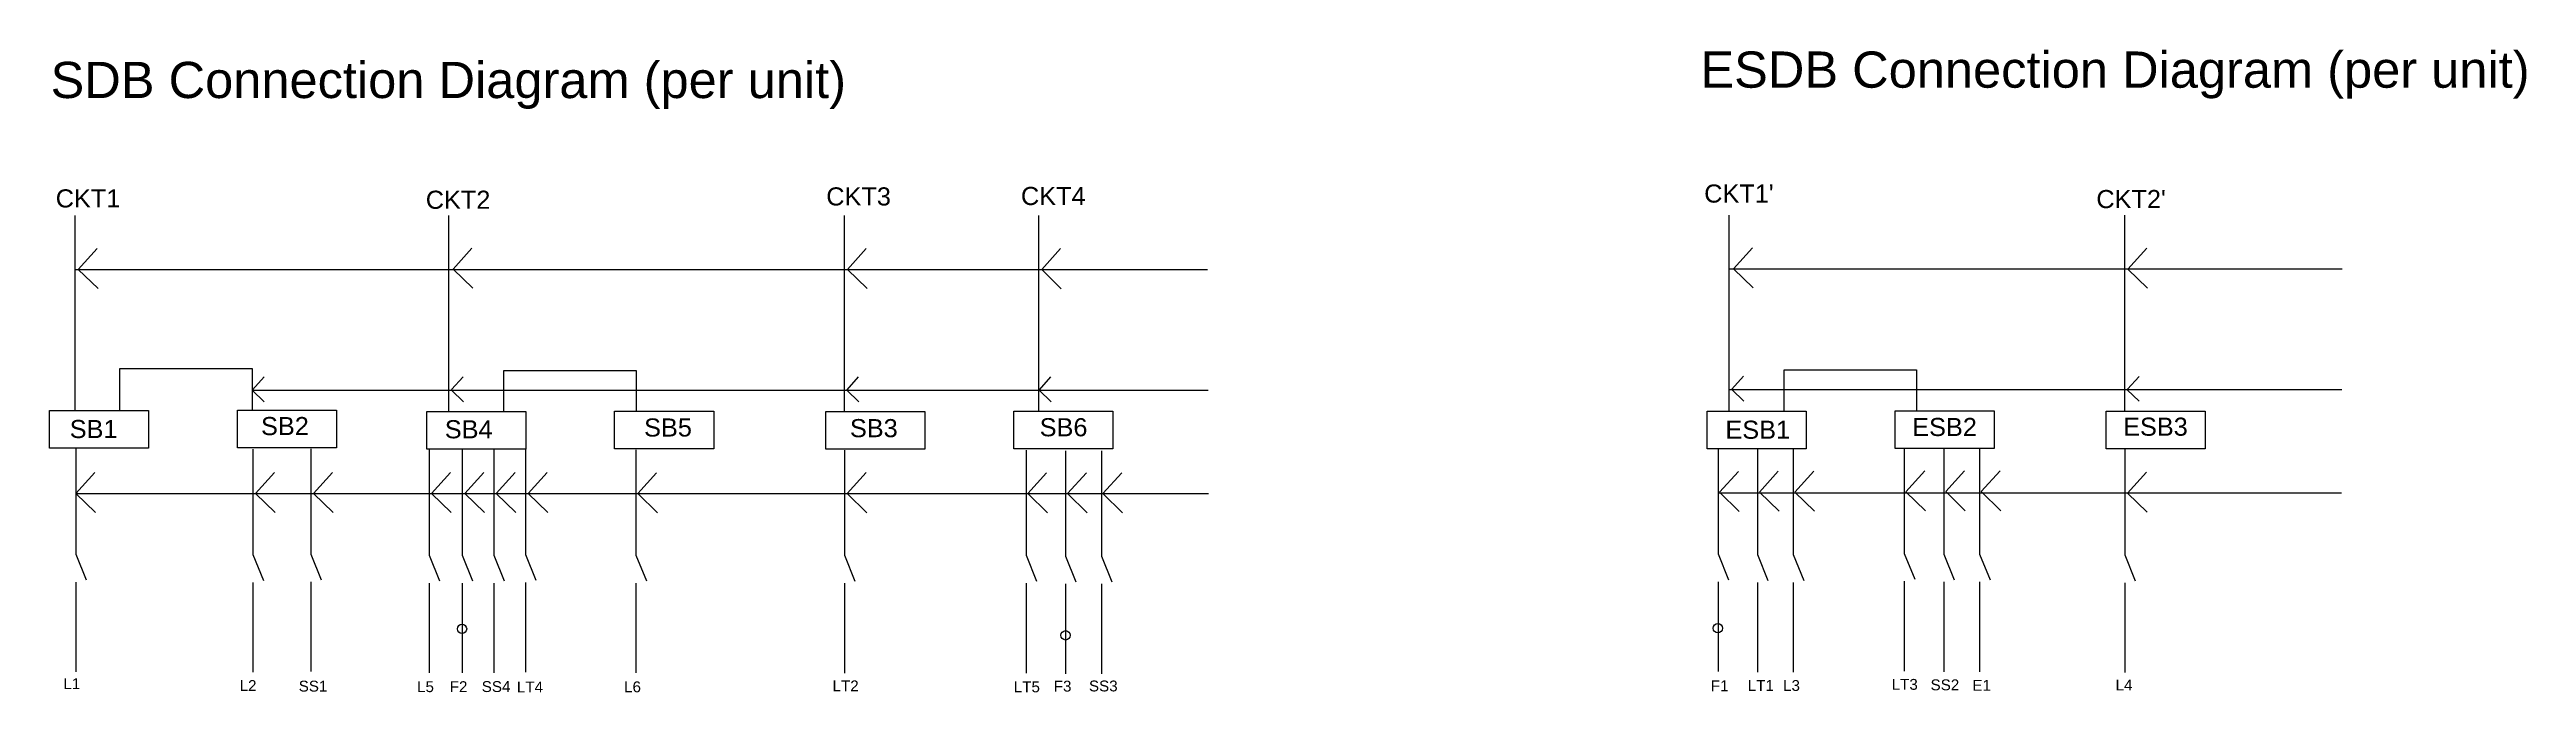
# Model space of a CAD drawing. Header units: inches. Extents: x 18 to 337, y -10 to 40.
# Drawn here: x 18.4 to 86.8, y 9.7 to 27.4 of the extents above; entities that cross this region are included whole.
import ezdxf

# ---------------------------------------------------------------- set-up
doc = ezdxf.new("R2010")
doc.units = ezdxf.units.IN
doc.header["$MEASUREMENT"] = 0
doc.styles.get("Standard").update_dxf_attribs({"font": 'arial.ttf'})

msp = doc.modelspace()

# ---------------------------------------------------------------- texts
at = {"attachment_point": 1}
for s, width, insert, char_height in [('ESDB Connection Diagram (per unit)', 33.07334, (64.012, 27.369), 1), ('SDB Connection Diagram (per unit)', 33.07334, (18.445, 27.083), 1), ('CKT1', 6.47203, (18.588, 23.563), 0.5), ('CKT2', 6.47203, (28.808, 23.526), 0.5), ('CKT3', 6.47203, (39.87, 23.618), 0.5), ('CKT4', 6.47203, (45.247, 23.63), 0.5), ("CKT1'", 6.47203, (64.117, 23.697), 0.5), ("CKT2'", 6.47203, (74.949, 23.545), 0.5), ('SB1', 6.47203, (18.974, 17.197), 0.5), ('SB2', 6.47203, (24.258, 17.278), 0.5), ('SB4', 6.47203, (29.334, 17.19), 0.5), ('SB5', 6.47203, (34.839, 17.239), 0.5), ('SB3', 6.47203, (40.523, 17.221), 0.5), ('SB6', 6.47203, (45.764, 17.246), 0.5), ('ESB1', 6.47203, (64.704, 17.177), 0.5), ('ESB2', 6.47203, (69.863, 17.253), 0.5), ('ESB3', 6.47203, (75.688, 17.261), 0.5), ('L1', 6.47203, (18.797, 10.066), 0.3), ('L2', 6.47203, (23.667, 10.014), 0.3), ('SS1', 6.47203, (25.299, 9.999), 0.3), ('L5', 6.47203, (28.568, 9.984), 0.3), ('F2', 6.47203, (29.47, 9.984), 0.3), ('SS4', 6.47203, (30.354, 9.986), 0.3), ('LT4', 6.47203, (31.325, 9.975), 0.3), ('L6', 6.47203, (34.286, 9.979), 0.3), ('LT2', 6.47203, (40.043, 10.005), 0.3), ('LT5', 6.47203, (45.049, 9.979), 0.3), ('F3', 6.47203, (46.153, 9.998), 0.3), ('SS3', 6.47203, (47.125, 10.003), 0.3), ('F1', 6.47203, (64.301, 10.009), 0.3), ('LT1', 6.47203, (65.32, 10.018), 0.3), ('L3', 6.47203, (66.296, 10.016), 0.3), ('LT3', 6.47203, (69.296, 10.047), 0.3), ('SS2', 6.47203, (70.37, 10.034), 0.3), ('E1', 6.47203, (71.524, 10.021), 0.3), ('L4', 6.47203, (75.48, 10.028), 0.3)]:
    msp.add_mtext_dynamic_manual_height_columns(s, width=width, gutter_width=10.405, heights=[0], dxfattribs=dict(at, insert=insert, char_height=char_height))

# ---------------------------------------------------------------- linework, layer by layer
for p, q in [((19.119, 22.839), (19.119, 17.454)), ((29.439, 22.839), (29.439, 17.428)), ((40.367, 22.839), (40.367, 17.429)), ((45.729, 22.839), (45.729, 17.439)), ((64.802, 22.852), (64.802, 17.441)), ((75.73, 22.852), (75.73, 17.441)), ((19.212, 21.353), (19.736, 21.929)), ((29.561, 21.361), (30.085, 21.937)), ((40.452, 21.352), (40.976, 21.928)), ((45.819, 21.352), (46.342, 21.927)), ((64.924, 21.373), (65.448, 21.949)), ((75.815, 21.364), (76.339, 21.94)), ((19.119, 21.354), (50.4, 21.354)), ((19.212, 21.353), (19.756, 20.823)), ((29.561, 21.361), (30.105, 20.831)), ((40.452, 21.352), (40.996, 20.822)), ((45.819, 21.352), (46.362, 20.821)), ((64.802, 21.366), (81.738, 21.366)), ((64.924, 21.373), (65.468, 20.843)), ((75.815, 21.364), (76.359, 20.834)), ((20.362, 17.454), (20.362, 18.616)), ((20.362, 18.616), (24.016, 18.616)), ((24.016, 18.616), (24.016, 17.465)), ((30.964, 17.428), (30.964, 18.564)), ((30.964, 18.564), (34.618, 18.564)), ((34.618, 18.564), (34.618, 17.439)), ((66.327, 17.441), (66.327, 18.577)), ((66.327, 18.577), (69.981, 18.577)), ((69.981, 18.577), (69.981, 17.451)), ((24.014, 18.016), (24.346, 17.696)), ((24.016, 18.02), (50.414, 18.02)), ((24.021, 18.03), (24.341, 18.386)), ((29.515, 18.02), (29.846, 17.7)), ((29.521, 18.034), (29.841, 18.39)), ((40.438, 18.019), (40.769, 17.699)), ((40.444, 18.032), (40.764, 18.388)), ((45.749, 18.019), (46.081, 17.699)), ((45.755, 18.032), (46.076, 18.388)), ((64.802, 18.033), (81.728, 18.033)), ((64.878, 18.033), (65.209, 17.713)), ((64.884, 18.046), (65.205, 18.402)), ((75.801, 18.031), (76.132, 17.711)), ((75.807, 18.045), (76.127, 18.401)), ((69.644, 16.42), (69.644, 13.514)), ((19.143, 16.398), (19.143, 13.492)), ((19.143, 15.168), (19.666, 15.744)), ((24.035, 16.388), (24.035, 13.482)), ((24.107, 15.17), (24.63, 15.746)), ((25.632, 16.403), (25.632, 13.496)), ((25.711, 15.17), (26.235, 15.746)), ((28.903, 16.37), (28.903, 13.464)), ((28.971, 15.17), (29.494, 15.746)), ((29.814, 16.37), (29.814, 13.464)), ((29.886, 15.17), (30.41, 15.746)), ((30.687, 16.37), (30.687, 13.464)), ((30.752, 15.17), (31.276, 15.746)), ((31.56, 16.389), (31.56, 13.483)), ((31.636, 15.17), (32.16, 15.746)), ((34.614, 16.37), (34.614, 13.464)), ((34.661, 15.164), (35.185, 15.739)), ((40.372, 16.366), (40.372, 13.46)), ((40.445, 15.167), (40.968, 15.742)), ((45.388, 16.366), (45.388, 13.46)), ((45.433, 15.162), (45.957, 15.737)), ((46.477, 16.347), (46.477, 13.44)), ((46.531, 15.166), (47.054, 15.741)), ((47.469, 16.347), (47.469, 13.44)), ((47.511, 15.166), (48.035, 15.741)), ((64.499, 16.406), (64.499, 13.499)), ((64.544, 15.201), (65.067, 15.777)), ((65.587, 16.386), (65.587, 13.48)), ((65.641, 15.205), (66.165, 15.781)), ((66.579, 16.386), (66.579, 13.48)), ((66.622, 15.205), (67.145, 15.781)), ((69.689, 15.216), (70.213, 15.791)), ((70.733, 16.401), (70.733, 13.494)), ((70.787, 15.22), (71.31, 15.795)), ((71.724, 16.401), (71.724, 13.494)), ((71.767, 15.22), (72.29, 15.795)), ((75.735, 16.379), (75.735, 13.472)), ((75.808, 15.179), (76.332, 15.755)), ((19.143, 15.168), (50.426, 15.168)), ((19.143, 15.168), (19.686, 14.638)), ((24.107, 15.17), (24.65, 14.64)), ((25.711, 15.17), (26.255, 14.64)), ((28.971, 15.17), (29.514, 14.64)), ((29.886, 15.17), (30.43, 14.64)), ((30.752, 15.17), (31.296, 14.64)), ((31.636, 15.17), (32.18, 14.64)), ((34.661, 15.164), (35.205, 14.633)), ((40.445, 15.167), (40.988, 14.637)), ((45.433, 15.162), (45.977, 14.631)), ((46.531, 15.166), (47.074, 14.635)), ((47.511, 15.166), (48.055, 14.635)), ((64.499, 15.181), (81.718, 15.181)), ((64.544, 15.201), (65.087, 14.671)), ((65.641, 15.205), (66.185, 14.675)), ((66.622, 15.205), (67.165, 14.675)), ((69.689, 15.216), (70.233, 14.686)), ((70.787, 15.22), (71.33, 14.69)), ((71.767, 15.22), (72.31, 14.69)), ((75.808, 15.179), (76.351, 14.649)), ((19.143, 13.492), (19.431, 12.779)), ((24.035, 13.482), (24.323, 12.769)), ((25.632, 13.496), (25.921, 12.783)), ((28.903, 13.464), (29.192, 12.751)), ((29.814, 13.464), (30.102, 12.751)), ((30.687, 13.464), (30.975, 12.751)), ((31.56, 13.483), (31.848, 12.77)), ((34.614, 13.464), (34.903, 12.751)), ((40.372, 13.46), (40.66, 12.746)), ((45.388, 13.46), (45.677, 12.746)), ((46.477, 13.44), (46.765, 12.727)), ((47.469, 13.44), (47.757, 12.727)), ((64.499, 13.499), (64.787, 12.786)), ((65.587, 13.48), (65.876, 12.767)), ((66.579, 13.48), (66.867, 12.767)), ((69.644, 13.514), (69.932, 12.801)), ((70.733, 13.494), (71.021, 12.781)), ((71.724, 13.494), (72.013, 12.781)), ((75.735, 13.472), (76.023, 12.759)), ((19.143, 12.722), (19.143, 10.244)), ((24.035, 12.713), (24.035, 10.234)), ((25.632, 12.727), (25.632, 10.248)), ((28.903, 12.695), (28.903, 10.216)), ((29.814, 12.695), (29.814, 10.216)), ((30.687, 12.695), (30.687, 10.216)), ((31.56, 12.714), (31.56, 10.235)), ((34.614, 12.695), (34.614, 10.216)), ((40.372, 12.69), (40.372, 10.211)), ((45.388, 12.69), (45.388, 10.211)), ((46.477, 12.671), (46.477, 10.192)), ((47.469, 12.671), (47.469, 10.192)), ((64.499, 12.73), (64.499, 10.251)), ((65.587, 12.71), (65.587, 10.232)), ((66.579, 12.71), (66.579, 10.232)), ((69.644, 12.745), (69.644, 10.266)), ((70.733, 12.725), (70.733, 10.246)), ((71.724, 12.725), (71.724, 10.246)), ((75.735, 12.703), (75.735, 10.224))]:
    msp.add_line(p, q)
for points in [[(18.417, 17.454), (21.152, 17.454), (21.152, 16.414), (18.417, 16.414)], [(23.606, 17.465), (26.341, 17.465), (26.341, 16.424), (23.606, 16.424)], [(28.837, 17.428), (31.572, 17.428), (31.572, 16.388), (28.837, 16.388)], [(34.025, 17.439), (36.761, 17.439), (36.761, 16.398), (34.025, 16.398)], [(39.859, 17.429), (42.594, 17.429), (42.594, 16.388), (39.859, 16.388)], [(45.047, 17.439), (47.783, 17.439), (47.783, 16.398), (45.047, 16.398)], [(64.2, 17.441), (66.935, 17.441), (66.935, 16.4), (64.2, 16.4)], [(69.389, 17.451), (72.124, 17.451), (72.124, 16.41), (69.389, 16.41)], [(75.222, 17.441), (77.957, 17.441), (77.957, 16.4), (75.222, 16.4)]]:
    msp.add_lwpolyline(points, close=True)
for centre in [(29.809, 11.428), (46.479, 11.251), (64.494, 11.448)]:
    msp.add_circle(centre, 0.129)

msp.set_redraw_order([(e.dxf.handle, doc.entitydb.next_handle()) for e in msp.query("TEXT MTEXT ATTDEF DIMENSION ARC_DIMENSION")])  # texts and dimensions are drawn at this point

doc.saveas('drawing.dxf')
